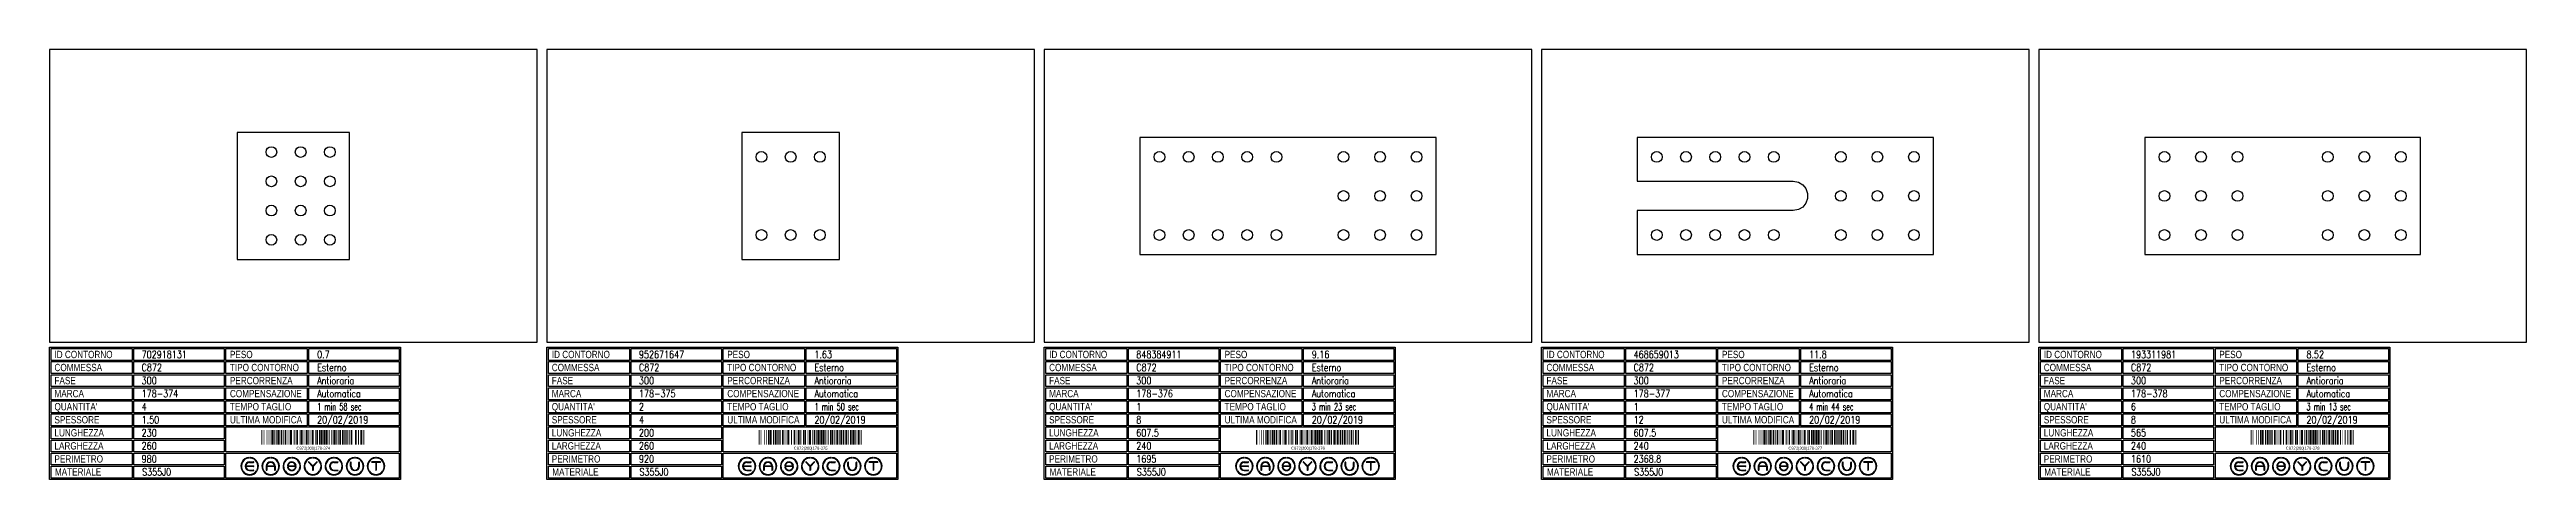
# Model space of a CAD drawing. Header units: millimetres. Extents: x 10000 to 55964, y 10000 to 31380.
# Drawn here: x 15100 to 20180, y 13242 to 14123 of the extents above; entities that cross this region are included whole.
import ezdxf
from ezdxf.enums import TextEntityAlignment as Align

# ---------------------------------------------------------------- set-up
doc = ezdxf.new("R2010")
doc.units = ezdxf.units.MM
doc.styles.add('EasyCutStyle', font='romans.shx', dxfattribs={"width": 0.8})
doc.styles.add('EasyCutStyle1', font='arial.ttf', dxfattribs={"width": 0.8})
doc.styles.get("Standard").update_dxf_attribs({"font": 'arial.ttf'})

# ---------------------------------------------------------------- blocks, each defined once
blk = doc.blocks.new('BlockShape01')
at = {"color": 253}
blk.add_lwpolyline([(0, 0), (720, 0), (720, -271), (0, -271)], close=True, dxfattribs=at)
at = {"color": 2}
for points in [[(3, -2.9), (169.3, -2.9), (169.3, -27.3), (3, -27.3)], [(3, -2.9), (169.3, -2.9), (169.3, -27.3), (3, -27.3)], [(3, -29.6), (169.3, -29.6), (169.3, -54), (3, -54)], [(361.9, -2.9), (528.3, -2.9), (528.3, -27.3), (361.9, -27.3)], [(361.9, -29.6), (528.3, -29.6), (528.3, -54), (361.9, -54)], [(3, -56.4), (169.3, -56.4), (169.3, -80.8), (3, -80.8)], [(3, -83.1), (169.3, -83.1), (169.3, -107.6), (3, -107.6)], [(361.9, -56.4), (528.3, -56.4), (528.3, -80.8), (361.9, -80.8)], [(361.9, -83.1), (528.3, -83.1), (528.3, -107.6), (361.9, -107.6)], [(3, -109.9), (169.3, -109.9), (169.3, -134.3), (3, -134.3)], [(3, -136.7), (169.3, -136.7), (169.3, -161.1), (3, -161.1)], [(361.9, -109.9), (528.3, -109.9), (528.3, -134.3), (361.9, -134.3)], [(361.9, -136.7), (528.3, -136.7), (528.3, -161.1), (361.9, -161.1)], [(3, -163.4), (169.3, -163.4), (169.3, -187.9), (3, -187.9)], [(3, -190.2), (169.3, -190.2), (169.3, -214.6), (3, -214.6)], [(3, -217), (169.3, -217), (169.3, -241.4), (3, -241.4)], [(3, -243.7), (169.3, -243.7), (169.3, -268.1), (3, -268.1)]]:
    blk.add_lwpolyline(points, close=True, dxfattribs=at)
at = {"color": 1}
for points in [[(172.7, -2.9), (358.1, -2.9), (358.1, -27.3), (172.7, -27.3)], [(172.7, -29.6), (358.1, -29.6), (358.1, -54), (172.7, -54)], [(531.6, -2.9), (717, -2.9), (717, -27.3), (531.6, -27.3)], [(531.6, -29.6), (717, -29.6), (717, -54), (531.6, -54)], [(172.7, -56.4), (358.1, -56.4), (358.1, -80.8), (172.7, -80.8)], [(172.7, -83.1), (358.1, -83.1), (358.1, -107.6), (172.7, -107.6)], [(531.6, -56.4), (717, -56.4), (717, -80.8), (531.6, -80.8)], [(531.6, -83.1), (717, -83.1), (717, -107.6), (531.6, -107.6)], [(172.7, -109.9), (358.1, -109.9), (358.1, -134.3), (172.7, -134.3)], [(172.7, -136.7), (358.1, -136.7), (358.1, -161.1), (172.7, -161.1)], [(531.6, -109.9), (717, -109.9), (717, -134.3), (531.6, -134.3)], [(531.6, -136.7), (717, -136.7), (717, -161.1), (531.6, -161.1)], [(172.7, -163.4), (358.1, -163.4), (358.1, -187.9), (172.7, -187.9)], [(172.7, -190.2), (358.1, -190.2), (358.1, -214.6), (172.7, -214.6)], [(361.9, -163.4), (717, -163.4), (717, -214.6), (361.9, -214.6)], [(172.7, -217), (358.1, -217), (358.1, -241.4), (172.7, -241.4)], [(172.7, -243.7), (358.1, -243.7), (358.1, -268.1), (172.7, -268.1)], [(361.9, -217), (717, -217), (717, -268.1), (361.9, -268.1)]]:
    blk.add_lwpolyline(points, close=True, dxfattribs=at)
at = {"color": 161, "style": 'EasyCutStyle1', "width": 0.8}
for s, p in [('COMMESSA', (10.1, -49.1)), ('ID CONTORNO', (10.1, -22.4)), ('TIPO CONTORNO', (370, -49.1)), ('PESO', (370, -22.4)), ('FASE', (10.1, -75.9)), ('MARCA', (10.1, -102.6)), ('COMPENSAZIONE', (370, -102.6)), ('PERCORRENZA', (370, -75.9)), ("QUANTITA'", (10.1, -129.4)), ('SPESSORE', (10.1, -156.2)), ('TEMPO TAGLIO', (370, -129.4)), ('ULTIMA MODIFICA', (370, -156.2)), ('LUNGHEZZA', (10.1, -182.9)), ('LARGHEZZA', (10.1, -209.7)), ('PERIMETRO', (10.1, -236.5)), ('MATERIALE', (11, -263.2))]:
    blk.add_text(s, height=15, dxfattribs=at).set_placement(p)
at = {"style": 'EasyCutStyle'}
for tag, p, width in [('ORDERSHAPE', (188.9, -49.1), 0.8), ('IDSHAPE', (188.9, -22.4), 0.8), ('TYPESHAPE', (548.8, -49.1), 0.8), ('WEIGTHSHAPE', (548.8, -22.4), 0.8), ('PHASESHAPE', (188.9, -75.9), 0.8), ('MKSHAPE', (188.9, -102.6), 0.8), ('JOUSHAPE', (548.8, -75.9), 0.8), ('COMPSHAPE', (548.8, -102.6), 0.8), ('TKSHAPE', (188.9, -156.2), 0.8), ('QTASHAPE', (188.9, -129.4), 0.8), ('TIMECUTSHAPE', (548.8, -129.4), 0.65), ('LASTMODIFYSHAPE', (548.8, -156.2), 0.8), ('LENGTHSHAPE', (188.9, -182.9), 0.8), ('HEIGHTSHAPE', (188.9, -209.7), 0.8), ('PERIMETERSHAPE', (188.9, -236.5), 0.8), ('MATSHAPE', (189.8, -263.2), 0.8)]:
    blk.add_attdef(tag, p, '', height=15, dxfattribs=dict(at, width=width))
blk = doc.blocks.new('Logo')
for color, points in [(140, [(-144.9, -7.2, -1), (-145.9, -7.6, -0.520567), (-131.2, 17.9, -1), (-131.1, 16.9, 0.520567)]), (256, [(-121.7, 0.5), (-137.5, 0.5, -0.394366), (-129.6, 7.9), (-121.7, 7.9, 1), (-121.7, 9), (-129.6, 9, 1), (-129.6, -9), (-121.7, -9, 1), (-121.7, -7.9), (-129.6, -7.9, -0.394366), (-137.5, -0.5), (-121.7, -0.5, 1)]), (140, [(-114.3, -7.2, 1), (-113.3, -7.6, 0.520567), (-128, 17.9, 0.916853), (-128.2, 16.9, 0.043377), (-128.1, 16.9, -0.520567)]), (140, [(-101.7, -7.2, -1), (-102.7, -7.6, -0.520567), (-88, 17.9, -1), (-87.9, 16.9, 0.520567)]), (140, [(-71.1, -7.2, 1), (-70.1, -7.6, 0.520567), (-84.8, 17.9, 1), (-84.9, 16.9, -0.520567)]), (140, [(-58.5, -7.2, -1), (-59.5, -7.6, -0.520567), (-44.8, 17.9, -1), (-44.7, 16.9, 0.520567)]), (256, [(-36.6, -0.5, -0.486114), (-35.5, -1.9, -0.776377), (-50.9, -2, 1), (-51.9, -2.3, 0.776377), (-34.5, -2.1, 0.486114), (-36.6, 0.5), (-49.8, 0.5, -0.486114), (-50.9, 1.9, -0.776377), (-35.5, 2, 1), (-34.5, 2.3, 0.776377), (-51.9, 2.1, 0.486114), (-49.8, -0.5)]), (140, [(-27.9, -7.2, 1), (-26.9, -7.6, 0.520567), (-41.6, 17.9, 1), (-41.7, 16.9, -0.520567)]), (140, [(-15.3, -7.2, -1), (-16.3, -7.6, -0.520567), (-1.6, 17.9, -1), (-1.5, 16.9, 0.520567)]), (256, [(0, 0.8), (-8.1, 8.8, 1), (-8.8, 8.1), (-0.5, -0.2), (-0.5, -7.9, 1), (0.5, -7.9), (0.5, -0.2), (8.8, 8.1, 1), (8.1, 8.8)]), (140, [(15.3, -7.2, 1), (16.3, -7.6, 0.520567), (1.6, 17.9, 1), (1.5, 16.9, -0.520567)]), (140, [(27.9, -7.2, -1), (26.9, -7.6, -0.520567), (41.6, 17.9, -1), (41.7, 16.9, 0.520567)]), (256, [(43.2, -9), (51.1, -9, 1), (51.1, -7.9), (43.2, -7.9, -1), (43.2, 7.9), (51.1, 7.9, 1), (51.1, 9), (43.2, 9, 1)]), (140, [(58.5, -7.2, 1), (59.5, -7.6, 0.520567), (44.8, 17.9, 1), (44.7, 16.9, -0.520567)]), (140, [(71.1, -7.2, -1), (70.1, -7.6, -0.520567), (84.8, 17.9, -1), (84.9, 16.9, 0.520567)]), (256, [(78.5, 0), (78.5, 7.9, 1), (77.4, 7.9), (77.4, 0, 1), (95.4, 0), (95.4, 7.9, 1), (94.3, 7.9), (94.3, 0, -1)]), (140, [(101.7, -7.2, 1), (102.7, -7.6, 0.520567), (88, 17.9, 1), (87.9, 16.9, -0.520567)]), (140, [(114.3, -7.2, -1), (113.3, -7.6, -0.520567), (128, 17.9, -1), (128.1, 16.9, 0.520567)]), (256, [(121.1, 9, 1), (121.1, 7.9), (129.1, 7.9), (129.1, -7.9, 1), (130.1, -7.9), (130.1, 7.9), (138.1, 7.9, 1), (138.1, 9)]), (140, [(144.9, -7.2, 1), (145.9, -7.6, 0.520567), (131.2, 17.9, 1), (131.1, 16.9, -0.520567)]), (140, [(-114.9, -10.3, 1), (-115.7, -9.7, -0.520567), (-143.5, -9.7, 1), (-144.3, -10.3, 0.520567)]), (140, [(-71.7, -10.3, 1), (-72.5, -9.7, -0.520567), (-100.3, -9.7, 1), (-101.1, -10.3, 0.520567)]), (140, [(-28.5, -10.3, 1), (-29.3, -9.7, -0.520567), (-57.1, -9.7, 1), (-57.9, -10.3, 0.520567)]), (140, [(14.7, -10.3, 1), (13.9, -9.7, -0.520567), (-13.9, -9.7, 1), (-14.7, -10.3, 0.520567)]), (140, [(57.9, -10.3, 1), (57.1, -9.7, -0.520567), (29.3, -9.7, 1), (28.5, -10.3, 0.520567)]), (140, [(101.1, -10.3, 1), (100.3, -9.7, -0.520567), (72.5, -9.7, 1), (71.7, -10.3, 0.520567)]), (140, [(144.3, -10.3, 1), (143.5, -9.7, -0.520567), (115.7, -9.7, 1), (114.9, -10.3, 0.520567)])]:
    blk.add_hatch(color=color).paths.add_polyline_path(points)
h = blk.add_hatch(color=256)
h.paths.add_polyline_path([(-78.5, -0.5), (-78.5, -7.9, 1), (-77.4, -7.9), (-77.4, 0, 1), (-95.4, 0), (-95.4, -7.9, 1), (-94.3, -7.9), (-94.3, -0.5)])
h.paths.add_polyline_path([(-94.3, 0.5, -0.933992), (-78.5, 0.5)], flags=16)
for p, q in [((-121.7, 0.5), (-137.5, 0.5)), ((-129.6, 9), (-121.7, 9)), ((-129.6, 7.9), (-121.7, 7.9)), ((-95.4, 0), (-95.4, -7.9)), ((-78.5, 0.5), (-94.3, 0.5)), ((-77.4, 0), (-77.4, -7.9)), ((-36.6, 0.5), (-49.8, 0.5)), ((-0.5, -0.2), (-8.8, 8.1)), ((0, 0.8), (-8.1, 8.8)), ((0, 0.8), (8.1, 8.8)), ((0.5, -0.2), (8.8, 8.1)), ((43.2, 9), (51.1, 9)), ((43.2, 7.9), (51.1, 7.9)), ((77.4, 0), (77.4, 7.9)), ((78.5, 0), (78.5, 7.9)), ((94.3, 0), (94.3, 7.9)), ((95.4, 0), (95.4, 7.9)), ((138.1, 9), (121.1, 9)), ((129.1, 7.9), (121.1, 7.9)), ((129.1, 7.9), (129.1, -7.9)), ((130.1, 7.9), (130.1, -7.9)), ((138.1, 7.9), (130.1, 7.9)), ((-121.7, -0.5), (-137.5, -0.5)), ((-129.6, -7.9), (-121.7, -7.9)), ((-129.6, -9), (-121.7, -9)), ((-94.3, -0.5), (-94.3, -7.9)), ((-78.5, -0.5), (-94.3, -0.5)), ((-78.5, -0.5), (-78.5, -7.9)), ((-36.6, -0.5), (-49.8, -0.5)), ((-0.5, -0.2), (-0.5, -7.9)), ((0.5, -0.2), (0.5, -7.9)), ((43.2, -7.9), (51.1, -7.9)), ((43.2, -9), (51.1, -9))]:
    blk.add_line(p, q)
at = {"color": 140}
for centre, radius, start, end in [((-129.6, 0), 18, 95, 205), ((-129.6, 0), 16.9, 95, 205), ((-131.1, 17.4), 0.54, 275, 95), ((-128.1, 17.4), 0.54, 85, 265), ((-129.6, 0), 16.9, 335, 85), ((-129.6, 0), 18, 335, 85), ((-86.4, 0), 18, 95, 205), ((-86.4, 0), 16.9, 95, 205), ((-87.9, 17.4), 0.54, 275, 95), ((-84.9, 17.4), 0.54, 85, 265), ((-86.4, 0), 16.9, 335, 85), ((-86.4, 0), 18, 335, 85), ((-43.2, 0), 18, 95, 205), ((-43.2, 0), 16.9, 95, 205), ((-44.7, 17.4), 0.54, 275, 95), ((-41.7, 17.4), 0.54, 85, 265), ((-43.2, 0), 16.9, 335, 85), ((-43.2, 0), 18, 335, 85), ((0, 0), 18, 95, 205), ((0, 0), 16.9, 95, 205), ((-1.5, 17.4), 0.54, 275, 95), ((1.5, 17.4), 0.54, 85, 265), ((0, 0), 16.9, 335, 85), ((0, 0), 18, 335, 85), ((43.2, 0), 18, 95, 205), ((43.2, 0), 16.9, 95, 205), ((41.7, 17.4), 0.54, 275, 95), ((44.7, 17.4), 0.54, 85, 265), ((43.2, 0), 16.9, 335, 85), ((43.2, 0), 18, 335, 85), ((86.4, 0), 18, 95, 205), ((86.4, 0), 16.9, 95, 205), ((84.9, 17.4), 0.54, 275, 95), ((87.9, 17.4), 0.54, 85, 265), ((86.4, 0), 16.9, 335, 85), ((86.4, 0), 18, 335, 85), ((129.6, 0), 18, 95, 205), ((129.6, 0), 16.9, 95, 205), ((128.1, 17.4), 0.54, 275, 95), ((131.1, 17.4), 0.54, 85, 265), ((129.6, 0), 16.9, 335, 85), ((129.6, 0), 18, 335, 85), ((-145.4, -7.4), 0.54, 205, 25), ((-143.9, -10), 0.54, 35, 215), ((-129.6, 0), 18, 215, 325), ((-129.6, 0), 16.9, 215, 325), ((-115.3, -10), 0.54, 325, 145), ((-113.8, -7.4), 0.54, 155, 335), ((-102.2, -7.4), 0.54, 205, 25), ((-100.7, -10), 0.54, 35, 215), ((-86.4, 0), 18, 215, 325), ((-86.4, 0), 16.9, 215, 325), ((-72.1, -10), 0.54, 325, 145), ((-70.6, -7.4), 0.54, 155, 335), ((-59, -7.4), 0.54, 205, 25), ((-57.5, -10), 0.54, 35, 215), ((-43.2, 0), 18, 215, 325), ((-43.2, 0), 16.9, 215, 325), ((-28.9, -10), 0.54, 325, 145), ((-27.4, -7.4), 0.54, 155, 335), ((-15.8, -7.4), 0.54, 205, 25), ((-14.3, -10), 0.54, 35, 215), ((0, 0), 18, 215, 325), ((0, 0), 16.9, 215, 325), ((14.3, -10), 0.54, 325, 145), ((15.8, -7.4), 0.54, 155, 335), ((27.4, -7.4), 0.54, 205, 25), ((28.9, -10), 0.54, 35, 215), ((43.2, 0), 18, 215, 325), ((43.2, 0), 16.9, 215, 325), ((57.5, -10), 0.54, 325, 145), ((59, -7.4), 0.54, 155, 335), ((70.6, -7.4), 0.54, 205, 25), ((72.1, -10), 0.54, 35, 215), ((86.4, 0), 18, 215, 325), ((86.4, 0), 16.9, 215, 325), ((100.7, -10), 0.54, 325, 145), ((102.2, -7.4), 0.54, 155, 335), ((113.8, -7.4), 0.54, 205, 25), ((115.3, -10), 0.54, 35, 215), ((129.6, 0), 18, 215, 325), ((129.6, 0), 16.9, 215, 325), ((143.9, -10), 0.54, 325, 145), ((145.4, -7.4), 0.54, 155, 335)]:
    blk.add_arc(centre, radius, start, end, dxfattribs=at)
for centre, radius, start, end in [((-129.6, 0), 9, 90, 270), ((-129.6, 0), 7.92, 90, 176.0904), ((-121.7, 8.5), 0.54, 270, 90), ((-121.7, 0), 0.54, 270, 90), ((-86.4, 0), 9, 0, 180), ((-86.4, 0), 7.92, 3.9096, 176.0904), ((-49.8, 1.6), 2.16, 166.2998, 270), ((-43.2, 0), 9, 15, 166.2998), ((-43.2, 0), 7.92, 15, 166.2998), ((-49.8, 1.6), 1.08, 166.2998, 270), ((-36.6, -1.6), 2.16, 346.2998, 90), ((-35, 2.2), 0.54, 195, 15), ((-8.5, 8.5), 0.54, 45, 225), ((8.5, 8.5), 0.54, 315, 135), ((43.2, 0), 9, 90, 270), ((43.2, 0), 7.92, 90, 270), ((51.1, 8.5), 0.54, 270, 90), ((77.9, 7.9), 0.54, 0, 180), ((86.4, 0), 9, 180, 0), ((86.4, 0), 7.92, 180, 0), ((94.9, 7.9), 0.54, 0, 180), ((121.1, 8.5), 0.54, 90, 270), ((138.1, 8.5), 0.54, 270, 90), ((-129.6, 0), 7.92, 183.9096, 270), ((-121.7, -8.5), 0.54, 270, 90), ((-94.9, -7.9), 0.54, 180, 0), ((-77.9, -7.9), 0.54, 180, 0), ((-51.4, -2.2), 0.54, 15, 195), ((-43.2, 0), 9, 195, 346.2998), ((-43.2, 0), 7.92, 195, 346.2998), ((-36.6, -1.6), 1.08, 346.2998, 90), ((0, -7.9), 0.54, 180, 0), ((51.1, -8.5), 0.54, 270, 90), ((129.6, -7.9), 0.54, 180, 0)]:
    blk.add_arc(centre, radius, start, end)
blk = doc.blocks.new('702918131_128', base_point=(155, -390))
at = {"linetype": 'Continuous'}
for points, const_width in [([(156, -390), (156, -360)], 2), ([(158.5, -390), (158.5, -360)], 1), ([(161.5, -390), (161.5, -360)], 1), ([(166.5, -390), (166.5, -360)], 1), ([(170.5, -390), (170.5, -360)], 1), ([(175, -390), (175, -360)], 2), ([(178.5, -390), (178.5, -360)], 3), ([(181.5, -390), (181.5, -360)], 1), ([(185, -390), (185, -360)], 2), ([(189.5, -390), (189.5, -360)], 3), ([(193, -390), (193, -360)], 2), ([(196.5, -390), (196.5, -360)], 3), ([(200, -390), (200, -360)], 2), ([(204.5, -390), (204.5, -360)], 3), ([(208.5, -390), (208.5, -360)], 1), ([(210.5, -390), (210.5, -360)], 1), ([(212.5, -390), (212.5, -360)], 1), ([(216, -390), (216, -360)], 4), ([(222, -390), (222, -360)], 2), ([(225.5, -390), (225.5, -360)], 1), ([(228.5, -390), (228.5, -360)], 3), ([(232.5, -390), (232.5, -360)], 1), ([(236.5, -390), (236.5, -360)], 3), ([(240, -390), (240, -360)], 2), ([(243.5, -390), (243.5, -360)], 1), ([(247.5, -390), (247.5, -360)], 3), ([(251, -390), (251, -360)], 2), ([(254.5, -390), (254.5, -360)], 1), ([(256.5, -390), (256.5, -360)], 1), ([(260, -390), (260, -360)], 4), ([(265.5, -390), (265.5, -360)], 1), ([(269.5, -390), (269.5, -360)], 3), ([(274, -390), (274, -360)], 2), ([(277.5, -390), (277.5, -360)], 3), ([(281, -390), (281, -360)], 2), ([(284.5, -390), (284.5, -360)], 3), ([(288.5, -390), (288.5, -360)], 3), ([(291.5, -390), (291.5, -360)], 1), ([(295, -390), (295, -360)], 2), ([(298.5, -390), (298.5, -360)], 1), ([(302, -390), (302, -360)], 2), ([(305.5, -390), (305.5, -360)], 3), ([(310, -390), (310, -360)], 2), ([(313.5, -390), (313.5, -360)], 1), ([(316.5, -390), (316.5, -360)], 3), ([(321.5, -390), (321.5, -360)], 3), ([(325, -390), (325, -360)], 2), ([(328.5, -390), (328.5, -360)], 3), ([(332, -390), (332, -360)], 2), ([(335.5, -390), (335.5, -360)], 1), ([(339.5, -390), (339.5, -360)], 3), ([(342.5, -390), (342.5, -360)], 1), ([(348, -390), (348, -360)], 2), ([(350.5, -390), (350.5, -360)], 1), ([(354, -390), (354, -360)], 2), ([(359.5, -390), (359.5, -360)], 3), ([(362.5, -390), (362.5, -360)], 1), ([(365, -390), (365, -360)], 2)]:
    blk.add_lwpolyline(points, dxfattribs=dict(at, const_width=const_width))
blk.add_text('C872|300|178-374', height=6).set_placement((261.5, -400.5), align=Align.CENTER)
blk = doc.blocks.new('952671647_128', base_point=(140, -390))
at = {"linetype": 'Continuous'}
for points, const_width in [([(141, -390), (141, -360)], 2), ([(143.5, -390), (143.5, -360)], 1), ([(146.5, -390), (146.5, -360)], 1), ([(151.5, -390), (151.5, -360)], 1), ([(155.5, -390), (155.5, -360)], 1), ([(160, -390), (160, -360)], 2), ([(163.5, -390), (163.5, -360)], 3), ([(166.5, -390), (166.5, -360)], 1), ([(170, -390), (170, -360)], 2), ([(174.5, -390), (174.5, -360)], 3), ([(178, -390), (178, -360)], 2), ([(181.5, -390), (181.5, -360)], 3), ([(185, -390), (185, -360)], 2), ([(189.5, -390), (189.5, -360)], 3), ([(193.5, -390), (193.5, -360)], 1), ([(195.5, -390), (195.5, -360)], 1), ([(197.5, -390), (197.5, -360)], 1), ([(201, -390), (201, -360)], 4), ([(207, -390), (207, -360)], 2), ([(210.5, -390), (210.5, -360)], 1), ([(213.5, -390), (213.5, -360)], 3), ([(217.5, -390), (217.5, -360)], 1), ([(221.5, -390), (221.5, -360)], 3), ([(225, -390), (225, -360)], 2), ([(228.5, -390), (228.5, -360)], 1), ([(232.5, -390), (232.5, -360)], 3), ([(236, -390), (236, -360)], 2), ([(239.5, -390), (239.5, -360)], 1), ([(241.5, -390), (241.5, -360)], 1), ([(245, -390), (245, -360)], 4), ([(250.5, -390), (250.5, -360)], 1), ([(254.5, -390), (254.5, -360)], 3), ([(259, -390), (259, -360)], 2), ([(262.5, -390), (262.5, -360)], 3), ([(266, -390), (266, -360)], 2), ([(269.5, -390), (269.5, -360)], 3), ([(273.5, -390), (273.5, -360)], 3), ([(276.5, -390), (276.5, -360)], 1), ([(280, -390), (280, -360)], 2), ([(283.5, -390), (283.5, -360)], 1), ([(287, -390), (287, -360)], 2), ([(290.5, -390), (290.5, -360)], 3), ([(295, -390), (295, -360)], 2), ([(298.5, -390), (298.5, -360)], 1), ([(301.5, -390), (301.5, -360)], 3), ([(306.5, -390), (306.5, -360)], 3), ([(310, -390), (310, -360)], 2), ([(313.5, -390), (313.5, -360)], 3), ([(317, -390), (317, -360)], 2), ([(320.5, -390), (320.5, -360)], 3), ([(324.5, -390), (324.5, -360)], 1), ([(328, -390), (328, -360)], 2), ([(331, -390), (331, -360)], 2), ([(335, -390), (335, -360)], 4), ([(339, -390), (339, -360)], 2), ([(344.5, -390), (344.5, -360)], 3), ([(347.5, -390), (347.5, -360)], 1), ([(350, -390), (350, -360)], 2)]:
    blk.add_lwpolyline(points, dxfattribs=dict(at, const_width=const_width))
blk.add_text('C872|300|178-375', height=6).set_placement((246.5, -400.5), align=Align.CENTER)
blk = doc.blocks.new('848384911_128', base_point=(343.75, -400))
at = {"linetype": 'Continuous'}
for points, const_width in [([(344.75, -400), (344.75, -370)], 2), ([(347.25, -400), (347.25, -370)], 1), ([(350.25, -400), (350.25, -370)], 1), ([(355.25, -400), (355.25, -370)], 1), ([(359.25, -400), (359.25, -370)], 1), ([(363.75, -400), (363.75, -370)], 2), ([(367.25, -400), (367.25, -370)], 3), ([(370.25, -400), (370.25, -370)], 1), ([(373.75, -400), (373.75, -370)], 2), ([(378.25, -400), (378.25, -370)], 3), ([(381.75, -400), (381.75, -370)], 2), ([(385.25, -400), (385.25, -370)], 3), ([(388.75, -400), (388.75, -370)], 2), ([(393.25, -400), (393.25, -370)], 3), ([(397.25, -400), (397.25, -370)], 1), ([(399.25, -400), (399.25, -370)], 1), ([(401.25, -400), (401.25, -370)], 1), ([(404.75, -400), (404.75, -370)], 4), ([(410.75, -400), (410.75, -370)], 2), ([(414.25, -400), (414.25, -370)], 1), ([(417.25, -400), (417.25, -370)], 3), ([(421.25, -400), (421.25, -370)], 1), ([(425.25, -400), (425.25, -370)], 3), ([(428.75, -400), (428.75, -370)], 2), ([(432.25, -400), (432.25, -370)], 1), ([(436.25, -400), (436.25, -370)], 3), ([(439.75, -400), (439.75, -370)], 2), ([(443.25, -400), (443.25, -370)], 1), ([(445.25, -400), (445.25, -370)], 1), ([(448.75, -400), (448.75, -370)], 4), ([(454.25, -400), (454.25, -370)], 1), ([(458.25, -400), (458.25, -370)], 3), ([(462.75, -400), (462.75, -370)], 2), ([(466.25, -400), (466.25, -370)], 3), ([(469.75, -400), (469.75, -370)], 2), ([(473.25, -400), (473.25, -370)], 3), ([(477.25, -400), (477.25, -370)], 3), ([(480.25, -400), (480.25, -370)], 1), ([(483.75, -400), (483.75, -370)], 2), ([(487.25, -400), (487.25, -370)], 1), ([(490.75, -400), (490.75, -370)], 2), ([(494.25, -400), (494.25, -370)], 3), ([(498.75, -400), (498.75, -370)], 2), ([(502.25, -400), (502.25, -370)], 1), ([(505.25, -400), (505.25, -370)], 3), ([(510.25, -400), (510.25, -370)], 3), ([(513.75, -400), (513.75, -370)], 2), ([(517.25, -400), (517.25, -370)], 3), ([(520.75, -400), (520.75, -370)], 2), ([(525.25, -400), (525.25, -370)], 3), ([(528.25, -400), (528.25, -370)], 1), ([(531.75, -400), (531.75, -370)], 2), ([(535.75, -400), (535.75, -370)], 2), ([(539.75, -400), (539.75, -370)], 2), ([(542.75, -400), (542.75, -370)], 2), ([(548.25, -400), (548.25, -370)], 3), ([(551.25, -400), (551.25, -370)], 1), ([(553.75, -400), (553.75, -370)], 2)]:
    blk.add_lwpolyline(points, dxfattribs=dict(at, const_width=const_width))
blk.add_text('C872|300|178-376', height=6).set_placement((450.25, -410.5), align=Align.CENTER)
blk = doc.blocks.new('468659013_128', base_point=(343.75, -400))
at = {"linetype": 'Continuous'}
for points, const_width in [([(344.75, -400), (344.75, -370)], 2), ([(347.25, -400), (347.25, -370)], 1), ([(350.25, -400), (350.25, -370)], 1), ([(355.25, -400), (355.25, -370)], 1), ([(359.25, -400), (359.25, -370)], 1), ([(363.75, -400), (363.75, -370)], 2), ([(367.25, -400), (367.25, -370)], 3), ([(370.25, -400), (370.25, -370)], 1), ([(373.75, -400), (373.75, -370)], 2), ([(378.25, -400), (378.25, -370)], 3), ([(381.75, -400), (381.75, -370)], 2), ([(385.25, -400), (385.25, -370)], 3), ([(388.75, -400), (388.75, -370)], 2), ([(393.25, -400), (393.25, -370)], 3), ([(397.25, -400), (397.25, -370)], 1), ([(399.25, -400), (399.25, -370)], 1), ([(401.25, -400), (401.25, -370)], 1), ([(404.75, -400), (404.75, -370)], 4), ([(410.75, -400), (410.75, -370)], 2), ([(414.25, -400), (414.25, -370)], 1), ([(417.25, -400), (417.25, -370)], 3), ([(421.25, -400), (421.25, -370)], 1), ([(425.25, -400), (425.25, -370)], 3), ([(428.75, -400), (428.75, -370)], 2), ([(432.25, -400), (432.25, -370)], 1), ([(436.25, -400), (436.25, -370)], 3), ([(439.75, -400), (439.75, -370)], 2), ([(443.25, -400), (443.25, -370)], 1), ([(445.25, -400), (445.25, -370)], 1), ([(448.75, -400), (448.75, -370)], 4), ([(454.25, -400), (454.25, -370)], 1), ([(458.25, -400), (458.25, -370)], 3), ([(462.75, -400), (462.75, -370)], 2), ([(466.25, -400), (466.25, -370)], 3), ([(469.75, -400), (469.75, -370)], 2), ([(473.25, -400), (473.25, -370)], 3), ([(477.25, -400), (477.25, -370)], 3), ([(480.25, -400), (480.25, -370)], 1), ([(483.75, -400), (483.75, -370)], 2), ([(487.25, -400), (487.25, -370)], 1), ([(490.75, -400), (490.75, -370)], 2), ([(494.25, -400), (494.25, -370)], 3), ([(498.75, -400), (498.75, -370)], 2), ([(502.25, -400), (502.25, -370)], 1), ([(505.25, -400), (505.25, -370)], 3), ([(510.25, -400), (510.25, -370)], 3), ([(513.75, -400), (513.75, -370)], 2), ([(517.25, -400), (517.25, -370)], 3), ([(521.25, -400), (521.25, -370)], 3), ([(524.75, -400), (524.75, -370)], 2), ([(528.25, -400), (528.25, -370)], 3), ([(531.75, -400), (531.75, -370)], 2), ([(536.25, -400), (536.25, -370)], 3), ([(540.25, -400), (540.25, -370)], 1), ([(542.75, -400), (542.75, -370)], 2), ([(548.25, -400), (548.25, -370)], 3), ([(551.25, -400), (551.25, -370)], 1), ([(553.75, -400), (553.75, -370)], 2)]:
    blk.add_lwpolyline(points, dxfattribs=dict(at, const_width=const_width))
blk.add_text('C872|300|178-377', height=6).set_placement((450.25, -410.5), align=Align.CENTER)
blk = doc.blocks.new('193311981_128', base_point=(322.5, -400))
at = {"linetype": 'Continuous'}
for points, const_width in [([(323.5, -400), (323.5, -370)], 2), ([(326, -400), (326, -370)], 1), ([(329, -400), (329, -370)], 1), ([(334, -400), (334, -370)], 1), ([(338, -400), (338, -370)], 1), ([(342.5, -400), (342.5, -370)], 2), ([(346, -400), (346, -370)], 3), ([(349, -400), (349, -370)], 1), ([(352.5, -400), (352.5, -370)], 2), ([(357, -400), (357, -370)], 3), ([(360.5, -400), (360.5, -370)], 2), ([(364, -400), (364, -370)], 3), ([(367.5, -400), (367.5, -370)], 2), ([(372, -400), (372, -370)], 3), ([(376, -400), (376, -370)], 1), ([(378, -400), (378, -370)], 1), ([(380, -400), (380, -370)], 1), ([(383.5, -400), (383.5, -370)], 4), ([(389.5, -400), (389.5, -370)], 2), ([(393, -400), (393, -370)], 1), ([(396, -400), (396, -370)], 3), ([(400, -400), (400, -370)], 1), ([(404, -400), (404, -370)], 3), ([(407.5, -400), (407.5, -370)], 2), ([(411, -400), (411, -370)], 1), ([(415, -400), (415, -370)], 3), ([(418.5, -400), (418.5, -370)], 2), ([(422, -400), (422, -370)], 1), ([(424, -400), (424, -370)], 1), ([(427.5, -400), (427.5, -370)], 4), ([(433, -400), (433, -370)], 1), ([(437, -400), (437, -370)], 3), ([(441.5, -400), (441.5, -370)], 2), ([(445, -400), (445, -370)], 3), ([(448.5, -400), (448.5, -370)], 2), ([(452, -400), (452, -370)], 3), ([(456, -400), (456, -370)], 3), ([(459, -400), (459, -370)], 1), ([(462.5, -400), (462.5, -370)], 2), ([(466, -400), (466, -370)], 1), ([(469.5, -400), (469.5, -370)], 2), ([(473, -400), (473, -370)], 3), ([(477.5, -400), (477.5, -370)], 2), ([(481, -400), (481, -370)], 1), ([(484, -400), (484, -370)], 3), ([(489, -400), (489, -370)], 3), ([(492.5, -400), (492.5, -370)], 2), ([(496, -400), (496, -370)], 3), ([(500, -400), (500, -370)], 3), ([(503, -400), (503, -370)], 1), ([(506.5, -400), (506.5, -370)], 2), ([(510, -400), (510, -370)], 1), ([(514, -400), (514, -370)], 1), ([(516.5, -400), (516.5, -370)], 2), ([(521.5, -400), (521.5, -370)], 2), ([(527, -400), (527, -370)], 3), ([(530, -400), (530, -370)], 1), ([(532.5, -400), (532.5, -370)], 2)]:
    blk.add_lwpolyline(points, dxfattribs=dict(at, const_width=const_width))
blk.add_text('C872|300|178-378', height=6).set_placement((429, -410.5), align=Align.CENTER)

msp = doc.modelspace()

# ---------------------------------------------------------------- linework, layer by layer
for p, q in [((16100, 14123), (15100, 14123)), ((15100, 14123), (15100, 13523)), ((16100, 13523), (16100, 14123)), ((17120, 14123), (16120, 14123)), ((16120, 14123), (16120, 13523)), ((17120, 13523), (17120, 14123)), ((18140, 14123), (17140, 14123)), ((17140, 14123), (17140, 13523)), ((18140, 13523), (18140, 14123)), ((19160, 14123), (18160, 14123)), ((18160, 14123), (18160, 13523)), ((19160, 13523), (19160, 14123)), ((20180, 14123), (19180, 14123)), ((19180, 14123), (19180, 13523)), ((20180, 13523), (20180, 14123)), ((15100, 13523), (16100, 13523)), ((16120, 13523), (17120, 13523)), ((17140, 13523), (18140, 13523)), ((18160, 13523), (19160, 13523)), ((19180, 13523), (20180, 13523))]:
    msp.add_line(p, q)
at = {"color": 2}
for points in [[(15485, 13693), (15715, 13693), (15715, 13953), (15485, 13953)], [(16520, 13693), (16720, 13693), (16720, 13953), (16520, 13953)], [(17336.3, 13703), (17943.8, 13703), (17943.8, 13943), (17336.3, 13943)], [(18356.3, 13703), (18963.8, 13703), (18963.8, 13943), (18356.3, 13943), (18356.3, 13853), (18676.3, 13853), (18686.8, 13851), (18695.8, 13846), (18702.3, 13838), (18705.8, 13828), (18705.8, 13818), (18702.3, 13808), (18695.8, 13800), (18686.8, 13795), (18676.3, 13793), (18356.3, 13793)], [(19397.5, 13703), (19962.5, 13703), (19962.5, 13943), (19397.5, 13943)]]:
    msp.add_lwpolyline(points, close=True, dxfattribs=at)
at = {"color": 4}
for centre in [(15555, 13913), (15615, 13913), (15675, 13913), (16560, 13903), (16620, 13903), (16680, 13903), (17376.3, 13903), (17436.3, 13903), (17496.3, 13903), (17556.3, 13903), (17616.3, 13903), (17753.8, 13903), (17828.8, 13903), (17903.8, 13903), (18396.3, 13903), (18456.3, 13903), (18516.3, 13903), (18576.3, 13903), (18636.3, 13903), (18773.8, 13903), (18848.8, 13903), (18923.8, 13903), (19437.5, 13903), (19512.5, 13903), (19587.5, 13903), (19772.5, 13903), (19847.5, 13903), (19922.5, 13903), (15555, 13853), (15615, 13853), (15675, 13853), (17753.8, 13823), (17828.8, 13823), (17903.8, 13823), (18773.8, 13823), (18848.8, 13823), (18923.8, 13823), (19437.5, 13823), (19512.5, 13823), (19587.5, 13823), (19772.5, 13823), (19847.5, 13823), (19922.5, 13823), (15555, 13793), (15615, 13793), (15675, 13793), (15555, 13733), (15615, 13733), (15675, 13733), (16560, 13743), (16620, 13743), (16680, 13743), (17376.3, 13743), (17436.3, 13743), (17496.3, 13743), (17556.3, 13743), (17616.3, 13743), (17753.8, 13743), (17828.8, 13743), (17903.8, 13743), (18396.3, 13743), (18456.3, 13743), (18516.3, 13743), (18576.3, 13743), (18636.3, 13743), (18773.8, 13743), (18848.8, 13743), (18923.8, 13743), (19437.5, 13743), (19512.5, 13743), (19587.5, 13743), (19772.5, 13743), (19847.5, 13743), (19922.5, 13743)]:
    msp.add_circle(centre, 11, dxfattribs=at)

# ---------------------------------------------------------------- block references
for p, values in [((15100, 13513), {'IDSHAPE': '702918131', 'ORDERSHAPE': 'C872', 'PHASESHAPE': '300', 'MKSHAPE': '178-374', 'TKSHAPE': '1.50', 'LENGTHSHAPE': '230', 'HEIGHTSHAPE': '260', 'MATSHAPE': 'S355J0', 'LASTMODIFYSHAPE': '20/02/2019', 'PERIMETERSHAPE': '980', 'WEIGTHSHAPE': '0.7', 'TYPESHAPE': 'Esterno', 'JOUSHAPE': 'Antioraria', 'COMPSHAPE': 'Automatica', 'TIMECUTSHAPE': '1 min 58 sec', 'QTASHAPE': '4'}), ((16120, 13513), {'IDSHAPE': '952671647', 'ORDERSHAPE': 'C872', 'PHASESHAPE': '300', 'MKSHAPE': '178-375', 'TKSHAPE': '4', 'LENGTHSHAPE': '200', 'HEIGHTSHAPE': '260', 'MATSHAPE': 'S355J0', 'LASTMODIFYSHAPE': '20/02/2019', 'PERIMETERSHAPE': '920', 'WEIGTHSHAPE': '1.63', 'TYPESHAPE': 'Esterno', 'JOUSHAPE': 'Antioraria', 'COMPSHAPE': 'Automatica', 'TIMECUTSHAPE': '1 min 50 sec', 'QTASHAPE': '2'}), ((17140, 13513), {'IDSHAPE': '848384911', 'ORDERSHAPE': 'C872', 'PHASESHAPE': '300', 'MKSHAPE': '178-376', 'TKSHAPE': '8', 'LENGTHSHAPE': '607.5', 'HEIGHTSHAPE': '240', 'MATSHAPE': 'S355J0', 'LASTMODIFYSHAPE': '20/02/2019', 'PERIMETERSHAPE': '1695', 'WEIGTHSHAPE': '9.16', 'TYPESHAPE': 'Esterno', 'JOUSHAPE': 'Antioraria', 'COMPSHAPE': 'Automatica', 'TIMECUTSHAPE': '3 min 23 sec', 'QTASHAPE': '1'}), ((18160, 13513), {'IDSHAPE': '468659013', 'ORDERSHAPE': 'C872', 'PHASESHAPE': '300', 'MKSHAPE': '178-377', 'TKSHAPE': '12', 'LENGTHSHAPE': '607.5', 'HEIGHTSHAPE': '240', 'MATSHAPE': 'S355J0', 'LASTMODIFYSHAPE': '20/02/2019', 'PERIMETERSHAPE': '2368.8', 'WEIGTHSHAPE': '11.8', 'TYPESHAPE': 'Esterno', 'JOUSHAPE': 'Antioraria', 'COMPSHAPE': 'Automatica', 'TIMECUTSHAPE': '4 min 44 sec', 'QTASHAPE': '1'}), ((19180, 13513), {'IDSHAPE': '193311981', 'ORDERSHAPE': 'C872', 'PHASESHAPE': '300', 'MKSHAPE': '178-378', 'TKSHAPE': '8', 'LENGTHSHAPE': '565', 'HEIGHTSHAPE': '240', 'MATSHAPE': 'S355J0', 'LASTMODIFYSHAPE': '20/02/2019', 'PERIMETERSHAPE': '1610', 'WEIGTHSHAPE': '8.52', 'TYPESHAPE': 'Esterno', 'JOUSHAPE': 'Antioraria', 'COMPSHAPE': 'Automatica', 'TIMECUTSHAPE': '3 min 13 sec', 'QTASHAPE': '6'})]:
    msp.add_blockref('BlockShape01', p).add_auto_attribs(values)
for name, p in [('702918131_128', (15534.5, 13313.5)), ('952671647_128', (16554.5, 13313.5)), ('848384911_128', (17574.5, 13313.5)), ('468659013_128', (18594.5, 13313.5)), ('193311981_128', (19614.5, 13313.5)), ('Logo', (15640, 13269)), ('Logo', (16660, 13269)), ('Logo', (17680, 13269)), ('Logo', (18700, 13269)), ('Logo', (19720, 13269))]:
    msp.add_blockref(name, p)

doc.saveas('drawing.dxf')
